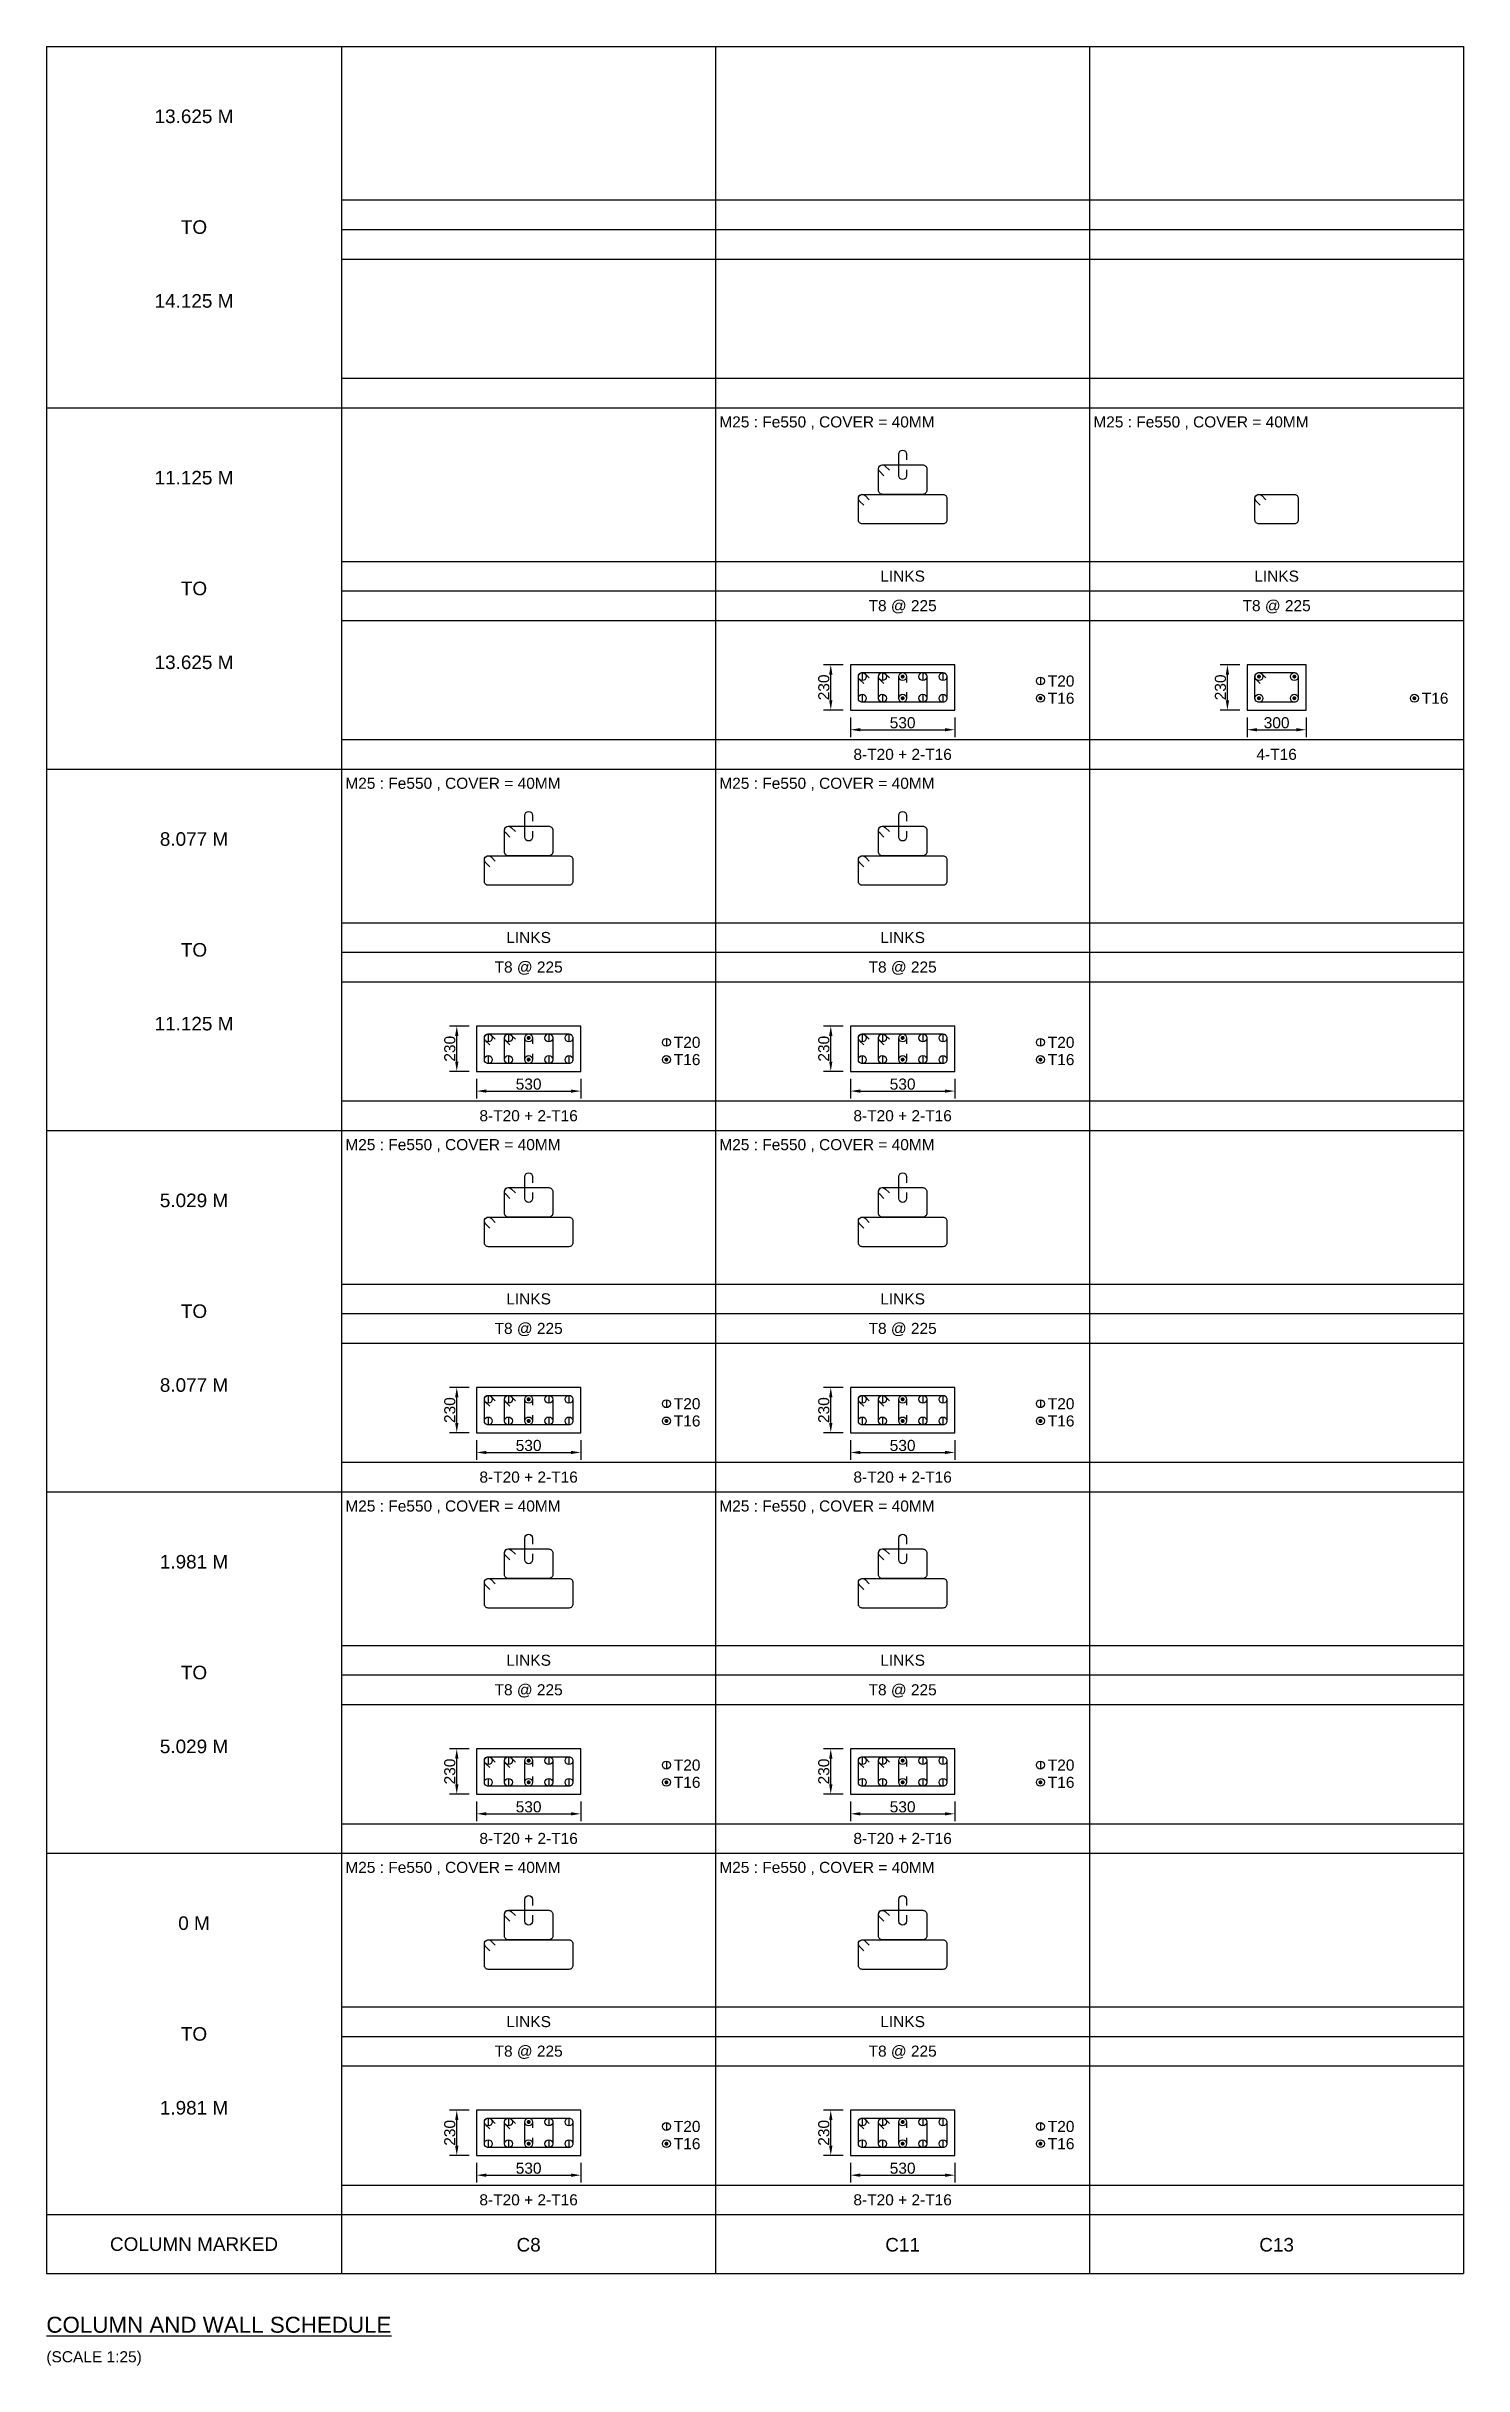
# Model space of a CAD drawing. Header units: inches. Extents: x -816171 to 9366335, y -450961 to 689132.
# Drawn here: x -85153 to -56353, y 429846 to 476954 of the extents above; entities that cross this region are included whole.
import ezdxf
from ezdxf.enums import TextEntityAlignment as Align

# ---------------------------------------------------------------- set-up
doc = ezdxf.new("R2010")
doc.units = ezdxf.units.IN
doc.header["$MEASUREMENT"] = 0
for name, color, linetype in [('Concrete Line', 2, 'Continuous'), ('Dim', 31, 'Continuous'), ('Labels', 4, 'Continuous'), ('Link', 225, 'Continuous'), ('Reinforcement', 130, 'Continuous'), ('Schedule Border', 60, 'Continuous'), ('Schedule Header', 4, 'Continuous'), ('Schedule Line', 60, 'Continuous'), ('Text', 31, 'Continuous')]:
    doc.layers.add(name, color=color, linetype=linetype)
doc.styles.add('SC-COL1', font='SansSerif')
doc.styles.add('SC-COL2', font='SansSerif')
doc.dimstyles.new('ColumnSch', dxfattribs={"dimtxt": 225, "dimasz": 200, "dimexe": 150, "dimexo": 150, "dimgap": 25, "dimtad": 1, "dimtoh": 1, "dimdec": 4, "dimzin": 0, "dimdsep": 46, "dimtxsty": 'SC-COL2', "dimcen": 0.09, "dimclrd": 8, "dimclre": 8, "dimclrt": 31, "dimadec": 0, "dimazin": 0, "dimtfac": 1, "dimtdec": 0, "dimtix": 1, "dimtofl": 0, "dimtmove": 0, "dimatfit": 3, "dimfxl": 1, "dimtolj": 1, "dimtzin": 0, "dimarcsym": 0})

msp = doc.modelspace()

# ---------------------------------------------------------------- texts
at = {"layer": 'Labels', "style": 'SC-COL1'}
msp.add_text('%%uCOLUMN AND WALL SCHEDULE', height=325, dxfattribs=at).set_placement((-85152.59089, 430513.90471))
at = {"layer": 'Schedule Header', "style": 'SC-COL2'}
for s, p in [('13.625 M', (-82152.59089, 475533.90471)), ('TO', (-82152.59089, 473283.90471)), ('14.125 M', (-82152.59089, 471783.90471)), ('11.125 M', (-82152.59089, 468193.90471)), ('TO', (-82152.59089, 465943.90471)), ('13.625 M', (-82152.59089, 464443.90471)), ('8.077 M', (-82152.59089, 460853.90471)), ('TO', (-82152.59089, 458603.90471)), ('11.125 M', (-82152.59089, 457103.90471)), ('5.029 M', (-82152.59089, 453513.90471)), ('TO', (-82152.59089, 451263.90471)), ('8.077 M', (-82152.59089, 449763.90471)), ('1.981 M', (-82152.59089, 446173.90471)), ('TO', (-82152.59089, 443923.90471)), ('5.029 M', (-82152.59089, 442423.90471)), ('0 M', (-82152.59089, 438833.90471)), ('TO', (-82152.59089, 436583.90471)), ('1.981 M', (-82152.59089, 435083.90471)), ('COLUMN MARKED', (-82152.59089, 432313.90471))]:
    msp.add_text(s, height=275, dxfattribs=at).set_placement(p, align=Align.MIDDLE_CENTER)
at = {"layer": 'Schedule Header', "char_height": 275, "attachment_point": 2, "style": 'SC-COL2'}
for s, insert in [('C8', (-75352.59089, 432438.90471)), ('C11', (-67752.59089, 432438.90471)), ('C13', (-60152.59089, 432438.90471))]:
    msp.add_mtext(s, dxfattribs=dict(at, insert=insert))
at = {"layer": 'Text', "style": 'SC-COL1'}
for s, p in [('M25 : Fe550 , COVER = 40MM', (-71477.59089, 469213.90471)), ('M25 : Fe550 , COVER = 40MM', (-63877.59089, 469213.90471)), ('M25 : Fe550 , COVER = 40MM', (-79077.59089, 461873.90471)), ('M25 : Fe550 , COVER = 40MM', (-71477.59089, 461873.90471)), ('M25 : Fe550 , COVER = 40MM', (-79077.59089, 454533.90471)), ('M25 : Fe550 , COVER = 40MM', (-71477.59089, 454533.90471)), ('M25 : Fe550 , COVER = 40MM', (-79077.59089, 447193.90471)), ('M25 : Fe550 , COVER = 40MM', (-71477.59089, 447193.90471)), ('M25 : Fe550 , COVER = 40MM', (-79077.59089, 439853.90471)), ('M25 : Fe550 , COVER = 40MM', (-71477.59089, 439853.90471)), ('(SCALE 1:25)', (-85152.59089, 429913.90471))]:
    msp.add_text(s, height=225, dxfattribs=at).set_placement(p)
for s, p in [('LINKS', (-67752.59089, 466193.90471)), ('LINKS', (-60152.59089, 466193.90471)), ('T8 @ 225', (-67752.59089, 465593.90471)), ('T8 @ 225', (-60152.59089, 465593.90471)), ('8-T20 + 2-T16', (-67752.59089, 462573.90471)), ('4-T16', (-60152.59089, 462573.90471)), ('LINKS', (-75352.59089, 458853.90471)), ('LINKS', (-67752.59089, 458853.90471)), ('T8 @ 225', (-75352.59089, 458253.90471)), ('T8 @ 225', (-67752.59089, 458253.90471)), ('8-T20 + 2-T16', (-75352.59089, 455233.90471)), ('8-T20 + 2-T16', (-67752.59089, 455233.90471)), ('LINKS', (-75352.59089, 451513.90471)), ('LINKS', (-67752.59089, 451513.90471)), ('T8 @ 225', (-75352.59089, 450913.90471)), ('T8 @ 225', (-67752.59089, 450913.90471)), ('8-T20 + 2-T16', (-75352.59089, 447893.90471)), ('8-T20 + 2-T16', (-67752.59089, 447893.90471)), ('LINKS', (-75352.59089, 444173.90471)), ('LINKS', (-67752.59089, 444173.90471)), ('T8 @ 225', (-75352.59089, 443573.90471)), ('T8 @ 225', (-67752.59089, 443573.90471)), ('8-T20 + 2-T16', (-75352.59089, 440553.90471)), ('8-T20 + 2-T16', (-67752.59089, 440553.90471)), ('LINKS', (-75352.59089, 436833.90471)), ('LINKS', (-67752.59089, 436833.90471)), ('T8 @ 225', (-75352.59089, 436233.90471)), ('T8 @ 225', (-67752.59089, 436233.90471)), ('8-T20 + 2-T16', (-75352.59089, 433213.90471)), ('8-T20 + 2-T16', (-67752.59089, 433213.90471))]:
    msp.add_text(s, height=225, dxfattribs=at).set_placement(p, align=Align.MIDDLE_CENTER)
for s, p in [('T20', (-64802.59089, 464063.90471)), ('T16', (-64802.59089, 463713.90471)), ('T16', (-57202.59089, 463713.90471)), ('T20', (-72402.59089, 456723.90471)), ('T16', (-72402.59089, 456373.90471)), ('T20', (-64802.59089, 456723.90471)), ('T16', (-64802.59089, 456373.90471)), ('T20', (-72402.59089, 449383.90471)), ('T20', (-64802.59089, 449383.90471)), ('T16', (-72402.59089, 449033.90471)), ('T16', (-64802.59089, 449033.90471)), ('T20', (-72402.59089, 442043.90471)), ('T20', (-64802.59089, 442043.90471)), ('T16', (-72402.59089, 441693.90471)), ('T16', (-64802.59089, 441693.90471)), ('T20', (-72402.59089, 434703.90471)), ('T20', (-64802.59089, 434703.90471)), ('T16', (-72402.59089, 434353.90471)), ('T16', (-64802.59089, 434353.90471))]:
    msp.add_text(s, height=225, dxfattribs=at).set_placement(p, align=Align.MIDDLE_LEFT)

# ---------------------------------------------------------------- blocks, each defined once
blk = doc.blocks.new('*D3697')
at = {"layer": 'DEFPOINTS', "color": 0, "transparency": 16777216}
for p in [(-76413, 434114), (-74293, 434114), (-74293, 433714)]:
    blk.add_point(p, dxfattribs=at)
at = {"layer": 'Dim', "color": 8, "lineweight": -2, "transparency": 16777216}
for p, q in [((-76413, 433964), (-76413, 433564)), ((-74293, 433964), (-74293, 433564)), ((-76213, 433714), (-74493, 433714))]:
    blk.add_line(p, q, dxfattribs=at)
at = {"layer": 'Dim', "color": 8, "transparency": 16777216}
for points in [[(-76213, 433747), (-76213, 433681), (-76413, 433714)], [(-74493, 433747), (-74493, 433681), (-74293, 433714)]]:
    blk.add_solid(points, dxfattribs=at)
at = {"layer": 'Dim', "color": 31, "transparency": 16777216, "insert": (-75353, 433855), "char_height": 225, "attachment_point": 5, "style": 'SC-COL2'}
blk.add_mtext('\\A1;530', dxfattribs=at)
blk = doc.blocks.new('*D3698')
at = {"layer": 'DEFPOINTS', "color": 0, "transparency": 16777216}
for p in [(-76813, 435034), (-76413, 435034), (-76413, 434114)]:
    blk.add_point(p, dxfattribs=at)
at = {"layer": 'Dim', "color": 8, "lineweight": -2, "transparency": 16777216}
for p, q in [((-76563, 435034), (-76963, 435034)), ((-76813, 434314), (-76813, 434834)), ((-76563, 434114), (-76963, 434114))]:
    blk.add_line(p, q, dxfattribs=at)
at = {"layer": 'Dim', "color": 8, "transparency": 16777216}
for points in [[(-76846, 434834), (-76779, 434834), (-76813, 435034)], [(-76846, 434314), (-76779, 434314), (-76813, 434114)]]:
    blk.add_solid(points, dxfattribs=at)
at = {"layer": 'Dim', "color": 31, "transparency": 16777216, "insert": (-76954, 434574), "char_height": 225, "attachment_point": 5, "rotation": 90, "style": 'SC-COL2'}
blk.add_mtext('\\A1;230', dxfattribs=at)
blk = doc.blocks.new('*D3703')
at = {"layer": 'DEFPOINTS', "color": 0, "transparency": 16777216}
for p in [(-76413, 441454), (-74293, 441454), (-74293, 441054)]:
    blk.add_point(p, dxfattribs=at)
at = {"layer": 'Dim', "color": 8, "lineweight": -2, "transparency": 16777216}
for p, q in [((-76413, 441304), (-76413, 440904)), ((-76213, 441054), (-74493, 441054)), ((-74293, 441304), (-74293, 440904))]:
    blk.add_line(p, q, dxfattribs=at)
at = {"layer": 'Dim', "color": 8, "transparency": 16777216}
for points in [[(-76213, 441087), (-76213, 441021), (-76413, 441054)], [(-74493, 441087), (-74493, 441021), (-74293, 441054)]]:
    blk.add_solid(points, dxfattribs=at)
at = {"layer": 'Dim', "color": 31, "transparency": 16777216, "insert": (-75353, 441195), "char_height": 225, "attachment_point": 5, "style": 'SC-COL2'}
blk.add_mtext('\\A1;530', dxfattribs=at)
blk = doc.blocks.new('*D3704')
at = {"layer": 'DEFPOINTS', "color": 0, "transparency": 16777216}
for p in [(-76813, 442374), (-76413, 442374), (-76413, 441454)]:
    blk.add_point(p, dxfattribs=at)
at = {"layer": 'Dim', "color": 8, "lineweight": -2, "transparency": 16777216}
for p, q in [((-76563, 442374), (-76963, 442374)), ((-76813, 441654), (-76813, 442174)), ((-76563, 441454), (-76963, 441454))]:
    blk.add_line(p, q, dxfattribs=at)
at = {"layer": 'Dim', "color": 8, "transparency": 16777216}
for points in [[(-76846, 442174), (-76779, 442174), (-76813, 442374)], [(-76846, 441654), (-76779, 441654), (-76813, 441454)]]:
    blk.add_solid(points, dxfattribs=at)
at = {"layer": 'Dim', "color": 31, "transparency": 16777216, "insert": (-76954, 441914), "char_height": 225, "attachment_point": 5, "rotation": 90, "style": 'SC-COL2'}
blk.add_mtext('\\A1;230', dxfattribs=at)
blk = doc.blocks.new('*D3705')
at = {"layer": 'DEFPOINTS', "color": 0, "transparency": 16777216}
for p in [(-76413, 448794), (-74293, 448794), (-74293, 448394)]:
    blk.add_point(p, dxfattribs=at)
at = {"layer": 'Dim', "color": 8, "lineweight": -2, "transparency": 16777216}
for p, q in [((-76413, 448644), (-76413, 448244)), ((-74293, 448644), (-74293, 448244)), ((-76213, 448394), (-74493, 448394))]:
    blk.add_line(p, q, dxfattribs=at)
at = {"layer": 'Dim', "color": 8, "transparency": 16777216}
for points in [[(-76213, 448427), (-76213, 448361), (-76413, 448394)], [(-74493, 448427), (-74493, 448361), (-74293, 448394)]]:
    blk.add_solid(points, dxfattribs=at)
at = {"layer": 'Dim', "color": 31, "transparency": 16777216, "insert": (-75353, 448535), "char_height": 225, "attachment_point": 5, "style": 'SC-COL2'}
blk.add_mtext('\\A1;530', dxfattribs=at)
blk = doc.blocks.new('*D3706')
at = {"layer": 'DEFPOINTS', "color": 0, "transparency": 16777216}
for p in [(-76813, 449714), (-76413, 449714), (-76413, 448794)]:
    blk.add_point(p, dxfattribs=at)
at = {"layer": 'Dim', "color": 8, "lineweight": -2, "transparency": 16777216}
for p, q in [((-76563, 449714), (-76963, 449714)), ((-76813, 448994), (-76813, 449514)), ((-76563, 448794), (-76963, 448794))]:
    blk.add_line(p, q, dxfattribs=at)
at = {"layer": 'Dim', "color": 8, "transparency": 16777216}
for points in [[(-76846, 449514), (-76779, 449514), (-76813, 449714)], [(-76846, 448994), (-76779, 448994), (-76813, 448794)]]:
    blk.add_solid(points, dxfattribs=at)
at = {"layer": 'Dim', "color": 31, "transparency": 16777216, "insert": (-76954, 449254), "char_height": 225, "attachment_point": 5, "rotation": 90, "style": 'SC-COL2'}
blk.add_mtext('\\A1;230', dxfattribs=at)
blk = doc.blocks.new('*D3707')
at = {"layer": 'DEFPOINTS', "color": 0, "transparency": 16777216}
for p in [(-76413, 456134), (-74293, 456134), (-74293, 455734)]:
    blk.add_point(p, dxfattribs=at)
at = {"layer": 'Dim', "color": 8, "lineweight": -2, "transparency": 16777216}
for p, q in [((-76413, 455984), (-76413, 455584)), ((-76213, 455734), (-74493, 455734)), ((-74293, 455984), (-74293, 455584))]:
    blk.add_line(p, q, dxfattribs=at)
at = {"layer": 'Dim', "color": 8, "transparency": 16777216}
for points in [[(-76213, 455767), (-76213, 455701), (-76413, 455734)], [(-74493, 455767), (-74493, 455701), (-74293, 455734)]]:
    blk.add_solid(points, dxfattribs=at)
at = {"layer": 'Dim', "color": 31, "transparency": 16777216, "insert": (-75353, 455875), "char_height": 225, "attachment_point": 5, "style": 'SC-COL2'}
blk.add_mtext('\\A1;530', dxfattribs=at)
blk = doc.blocks.new('*D3708')
at = {"layer": 'DEFPOINTS', "color": 0, "transparency": 16777216}
for p in [(-76813, 457054), (-76413, 457054), (-76413, 456134)]:
    blk.add_point(p, dxfattribs=at)
at = {"layer": 'Dim', "color": 8, "lineweight": -2, "transparency": 16777216}
for p, q in [((-76563, 457054), (-76963, 457054)), ((-76813, 456334), (-76813, 456854)), ((-76563, 456134), (-76963, 456134))]:
    blk.add_line(p, q, dxfattribs=at)
at = {"layer": 'Dim', "color": 8, "transparency": 16777216}
for points in [[(-76846, 456854), (-76779, 456854), (-76813, 457054)], [(-76846, 456334), (-76779, 456334), (-76813, 456134)]]:
    blk.add_solid(points, dxfattribs=at)
at = {"layer": 'Dim', "color": 31, "transparency": 16777216, "insert": (-76954, 456594), "char_height": 225, "attachment_point": 5, "rotation": 90, "style": 'SC-COL2'}
blk.add_mtext('\\A1;230', dxfattribs=at)
blk = doc.blocks.new('*D3699')
at = {"layer": 'DEFPOINTS', "color": 0, "transparency": 16777216}
for p in [(-68813, 434114), (-66693, 434114), (-66693, 433714)]:
    blk.add_point(p, dxfattribs=at)
at = {"layer": 'Dim', "color": 8, "lineweight": -2, "transparency": 16777216}
for p, q in [((-68813, 433964), (-68813, 433564)), ((-66693, 433964), (-66693, 433564)), ((-68613, 433714), (-66893, 433714))]:
    blk.add_line(p, q, dxfattribs=at)
at = {"layer": 'Dim', "color": 8, "transparency": 16777216}
for points in [[(-68613, 433747), (-68613, 433681), (-68813, 433714)], [(-66893, 433747), (-66893, 433681), (-66693, 433714)]]:
    blk.add_solid(points, dxfattribs=at)
at = {"layer": 'Dim', "color": 31, "transparency": 16777216, "insert": (-67753, 433855), "char_height": 225, "attachment_point": 5, "style": 'SC-COL2'}
blk.add_mtext('\\A1;530', dxfattribs=at)
blk = doc.blocks.new('*D3700')
at = {"layer": 'DEFPOINTS', "color": 0, "transparency": 16777216}
for p in [(-69213, 435034), (-68813, 435034), (-68813, 434114)]:
    blk.add_point(p, dxfattribs=at)
at = {"layer": 'Dim', "color": 8, "lineweight": -2, "transparency": 16777216}
for p, q in [((-68963, 435034), (-69363, 435034)), ((-69213, 434314), (-69213, 434834)), ((-68963, 434114), (-69363, 434114))]:
    blk.add_line(p, q, dxfattribs=at)
at = {"layer": 'Dim', "color": 8, "transparency": 16777216}
for points in [[(-69246, 434834), (-69179, 434834), (-69213, 435034)], [(-69246, 434314), (-69179, 434314), (-69213, 434114)]]:
    blk.add_solid(points, dxfattribs=at)
at = {"layer": 'Dim', "color": 31, "transparency": 16777216, "insert": (-69354, 434574), "char_height": 225, "attachment_point": 5, "rotation": 90, "style": 'SC-COL2'}
blk.add_mtext('\\A1;230', dxfattribs=at)
blk = doc.blocks.new('*D3701')
at = {"layer": 'DEFPOINTS', "color": 0, "transparency": 16777216}
for p in [(-68813, 441454), (-66693, 441454), (-66693, 441054)]:
    blk.add_point(p, dxfattribs=at)
at = {"layer": 'Dim', "color": 8, "lineweight": -2, "transparency": 16777216}
for p, q in [((-68813, 441304), (-68813, 440904)), ((-68613, 441054), (-66893, 441054)), ((-66693, 441304), (-66693, 440904))]:
    blk.add_line(p, q, dxfattribs=at)
at = {"layer": 'Dim', "color": 8, "transparency": 16777216}
for points in [[(-68613, 441087), (-68613, 441021), (-68813, 441054)], [(-66893, 441087), (-66893, 441021), (-66693, 441054)]]:
    blk.add_solid(points, dxfattribs=at)
at = {"layer": 'Dim', "color": 31, "transparency": 16777216, "insert": (-67753, 441195), "char_height": 225, "attachment_point": 5, "style": 'SC-COL2'}
blk.add_mtext('\\A1;530', dxfattribs=at)
blk = doc.blocks.new('*D3702')
at = {"layer": 'DEFPOINTS', "color": 0, "transparency": 16777216}
for p in [(-69213, 442374), (-68813, 442374), (-68813, 441454)]:
    blk.add_point(p, dxfattribs=at)
at = {"layer": 'Dim', "color": 8, "lineweight": -2, "transparency": 16777216}
for p, q in [((-68963, 442374), (-69363, 442374)), ((-69213, 441654), (-69213, 442174)), ((-68963, 441454), (-69363, 441454))]:
    blk.add_line(p, q, dxfattribs=at)
at = {"layer": 'Dim', "color": 8, "transparency": 16777216}
for points in [[(-69246, 442174), (-69179, 442174), (-69213, 442374)], [(-69246, 441654), (-69179, 441654), (-69213, 441454)]]:
    blk.add_solid(points, dxfattribs=at)
at = {"layer": 'Dim', "color": 31, "transparency": 16777216, "insert": (-69354, 441914), "char_height": 225, "attachment_point": 5, "rotation": 90, "style": 'SC-COL2'}
blk.add_mtext('\\A1;230', dxfattribs=at)
blk = doc.blocks.new('*D3721')
at = {"layer": 'DEFPOINTS', "color": 0, "transparency": 16777216}
for p in [(-68813, 448794), (-66693, 448794), (-66693, 448394)]:
    blk.add_point(p, dxfattribs=at)
at = {"layer": 'Dim', "color": 8, "lineweight": -2, "transparency": 16777216}
for p, q in [((-68813, 448644), (-68813, 448244)), ((-66693, 448644), (-66693, 448244)), ((-68613, 448394), (-66893, 448394))]:
    blk.add_line(p, q, dxfattribs=at)
at = {"layer": 'Dim', "color": 8, "transparency": 16777216}
for points in [[(-68613, 448427), (-68613, 448361), (-68813, 448394)], [(-66893, 448427), (-66893, 448361), (-66693, 448394)]]:
    blk.add_solid(points, dxfattribs=at)
at = {"layer": 'Dim', "color": 31, "transparency": 16777216, "insert": (-67753, 448535), "char_height": 225, "attachment_point": 5, "style": 'SC-COL2'}
blk.add_mtext('\\A1;530', dxfattribs=at)
blk = doc.blocks.new('*D3722')
at = {"layer": 'DEFPOINTS', "color": 0, "transparency": 16777216}
for p in [(-69213, 449714), (-68813, 449714), (-68813, 448794)]:
    blk.add_point(p, dxfattribs=at)
at = {"layer": 'Dim', "color": 8, "lineweight": -2, "transparency": 16777216}
for p, q in [((-68963, 449714), (-69363, 449714)), ((-69213, 448994), (-69213, 449514)), ((-68963, 448794), (-69363, 448794))]:
    blk.add_line(p, q, dxfattribs=at)
at = {"layer": 'Dim', "color": 8, "transparency": 16777216}
for points in [[(-69246, 449514), (-69179, 449514), (-69213, 449714)], [(-69246, 448994), (-69179, 448994), (-69213, 448794)]]:
    blk.add_solid(points, dxfattribs=at)
at = {"layer": 'Dim', "color": 31, "transparency": 16777216, "insert": (-69354, 449254), "char_height": 225, "attachment_point": 5, "rotation": 90, "style": 'SC-COL2'}
blk.add_mtext('\\A1;230', dxfattribs=at)
blk = doc.blocks.new('*D3713')
at = {"layer": 'DEFPOINTS', "color": 0, "transparency": 16777216}
for p in [(-68813, 456134), (-66693, 456134), (-66693, 455734)]:
    blk.add_point(p, dxfattribs=at)
at = {"layer": 'Dim', "color": 8, "lineweight": -2, "transparency": 16777216}
for p, q in [((-68813, 455984), (-68813, 455584)), ((-68613, 455734), (-66893, 455734)), ((-66693, 455984), (-66693, 455584))]:
    blk.add_line(p, q, dxfattribs=at)
at = {"layer": 'Dim', "color": 8, "transparency": 16777216}
for points in [[(-68613, 455767), (-68613, 455701), (-68813, 455734)], [(-66893, 455767), (-66893, 455701), (-66693, 455734)]]:
    blk.add_solid(points, dxfattribs=at)
at = {"layer": 'Dim', "color": 31, "transparency": 16777216, "insert": (-67753, 455875), "char_height": 225, "attachment_point": 5, "style": 'SC-COL2'}
blk.add_mtext('\\A1;530', dxfattribs=at)
blk = doc.blocks.new('*D3714')
at = {"layer": 'DEFPOINTS', "color": 0, "transparency": 16777216}
for p in [(-69213, 457054), (-68813, 457054), (-68813, 456134)]:
    blk.add_point(p, dxfattribs=at)
at = {"layer": 'Dim', "color": 8, "lineweight": -2, "transparency": 16777216}
for p, q in [((-68963, 457054), (-69363, 457054)), ((-69213, 456334), (-69213, 456854)), ((-68963, 456134), (-69363, 456134))]:
    blk.add_line(p, q, dxfattribs=at)
at = {"layer": 'Dim', "color": 8, "transparency": 16777216}
for points in [[(-69246, 456854), (-69179, 456854), (-69213, 457054)], [(-69246, 456334), (-69179, 456334), (-69213, 456134)]]:
    blk.add_solid(points, dxfattribs=at)
at = {"layer": 'Dim', "color": 31, "transparency": 16777216, "insert": (-69354, 456594), "char_height": 225, "attachment_point": 5, "rotation": 90, "style": 'SC-COL2'}
blk.add_mtext('\\A1;230', dxfattribs=at)
blk = doc.blocks.new('*D3715')
at = {"layer": 'DEFPOINTS', "color": 0, "transparency": 16777216}
for p in [(-68813, 463474), (-66693, 463474), (-66693, 463074)]:
    blk.add_point(p, dxfattribs=at)
at = {"layer": 'Dim', "color": 8, "lineweight": -2, "transparency": 16777216}
for p, q in [((-68813, 463324), (-68813, 462924)), ((-68613, 463074), (-66893, 463074)), ((-66693, 463324), (-66693, 462924))]:
    blk.add_line(p, q, dxfattribs=at)
at = {"layer": 'Dim', "color": 8, "transparency": 16777216}
for points in [[(-68613, 463107), (-68613, 463041), (-68813, 463074)], [(-66893, 463107), (-66893, 463041), (-66693, 463074)]]:
    blk.add_solid(points, dxfattribs=at)
at = {"layer": 'Dim', "color": 31, "transparency": 16777216, "insert": (-67753, 463215), "char_height": 225, "attachment_point": 5, "style": 'SC-COL2'}
blk.add_mtext('\\A1;530', dxfattribs=at)
blk = doc.blocks.new('*D3716')
at = {"layer": 'DEFPOINTS', "color": 0, "transparency": 16777216}
for p in [(-69213, 464394), (-68813, 464394), (-68813, 463474)]:
    blk.add_point(p, dxfattribs=at)
at = {"layer": 'Dim', "color": 8, "lineweight": -2, "transparency": 16777216}
for p, q in [((-68963, 464394), (-69363, 464394)), ((-69213, 463674), (-69213, 464194)), ((-68963, 463474), (-69363, 463474))]:
    blk.add_line(p, q, dxfattribs=at)
at = {"layer": 'Dim', "color": 8, "transparency": 16777216}
for points in [[(-69246, 464194), (-69179, 464194), (-69213, 464394)], [(-69246, 463674), (-69179, 463674), (-69213, 463474)]]:
    blk.add_solid(points, dxfattribs=at)
at = {"layer": 'Dim', "color": 31, "transparency": 16777216, "insert": (-69354, 463934), "char_height": 225, "attachment_point": 5, "rotation": 90, "style": 'SC-COL2'}
blk.add_mtext('\\A1;230', dxfattribs=at)
blk = doc.blocks.new('*D3717')
at = {"layer": 'DEFPOINTS', "color": 0, "transparency": 16777216}
for p in [(-60753, 463474), (-59553, 463474), (-59553, 463074)]:
    blk.add_point(p, dxfattribs=at)
at = {"layer": 'Dim', "color": 8, "lineweight": -2, "transparency": 16777216}
for p, q in [((-60753, 463324), (-60753, 462924)), ((-60553, 463074), (-59753, 463074)), ((-59553, 463324), (-59553, 462924))]:
    blk.add_line(p, q, dxfattribs=at)
at = {"layer": 'Dim', "color": 8, "transparency": 16777216}
for points in [[(-60553, 463107), (-60553, 463041), (-60753, 463074)], [(-59753, 463107), (-59753, 463041), (-59553, 463074)]]:
    blk.add_solid(points, dxfattribs=at)
at = {"layer": 'Dim', "color": 31, "transparency": 16777216, "insert": (-60153, 463215), "char_height": 225, "attachment_point": 5, "style": 'SC-COL2'}
blk.add_mtext('\\A1;300', dxfattribs=at)
blk = doc.blocks.new('*D3718')
at = {"layer": 'DEFPOINTS', "color": 0, "transparency": 16777216}
for p in [(-61153, 464394), (-60753, 464394), (-60753, 463474)]:
    blk.add_point(p, dxfattribs=at)
at = {"layer": 'Dim', "color": 8, "lineweight": -2, "transparency": 16777216}
for p, q in [((-60903, 464394), (-61303, 464394)), ((-61153, 463674), (-61153, 464194)), ((-60903, 463474), (-61303, 463474))]:
    blk.add_line(p, q, dxfattribs=at)
at = {"layer": 'Dim', "color": 8, "transparency": 16777216}
for points in [[(-61186, 464194), (-61119, 464194), (-61153, 464394)], [(-61186, 463674), (-61119, 463674), (-61153, 463474)]]:
    blk.add_solid(points, dxfattribs=at)
at = {"layer": 'Dim', "color": 31, "transparency": 16777216, "insert": (-61294, 463934), "char_height": 225, "attachment_point": 5, "rotation": 90, "style": 'SC-COL2'}
blk.add_mtext('\\A1;230', dxfattribs=at)

# ---------------------------------------------------------------- dimensions: what is measured, and where the dimension line sits
at = {"layer": 'Dim'}
for p1, p2, distance, text, picture, middle in [((-68812.59089, 463473.90471), (-68812.59089, 464393.90471), 400, '230', '*D3716', (-69353.64028, 463933.90471)), ((-60752.59089, 463473.90471), (-60752.59089, 464393.90471), 400, '230', '*D3718', (-61293.64028, 463933.90471)), ((-68812.59089, 463473.90471), (-66692.59089, 463473.90471), -400, '530', '*D3715', (-67752.59089, 463214.95409)), ((-60752.59089, 463473.90471), (-59552.59089, 463473.90471), -400, '300', '*D3717', (-60152.59089, 463214.95409)), ((-76412.59089, 456133.90471), (-76412.59089, 457053.90471), 400, '230', '*D3708', (-76953.64028, 456593.90471)), ((-68812.59089, 456133.90471), (-68812.59089, 457053.90471), 400, '230', '*D3714', (-69353.64028, 456593.90471)), ((-76412.59089, 456133.90471), (-74292.59089, 456133.90471), -400, '530', '*D3707', (-75352.59089, 455874.95409)), ((-68812.59089, 456133.90471), (-66692.59089, 456133.90471), -400, '530', '*D3713', (-67752.59089, 455874.95409)), ((-76412.59089, 448793.90471), (-76412.59089, 449713.90471), 400, '230', '*D3706', (-76953.64028, 449253.90471)), ((-68812.59089, 448793.90471), (-68812.59089, 449713.90471), 400, '230', '*D3722', (-69353.64028, 449253.90471)), ((-76412.59089, 448793.90471), (-74292.59089, 448793.90471), -400, '530', '*D3705', (-75352.59089, 448534.95409)), ((-68812.59089, 448793.90471), (-66692.59089, 448793.90471), -400, '530', '*D3721', (-67752.59089, 448534.95409)), ((-76412.59089, 441453.90471), (-76412.59089, 442373.90471), 400, '230', '*D3704', (-76953.64028, 441913.90471)), ((-68812.59089, 441453.90471), (-68812.59089, 442373.90471), 400, '230', '*D3702', (-69353.64028, 441913.90471)), ((-76412.59089, 441453.90471), (-74292.59089, 441453.90471), -400, '530', '*D3703', (-75352.59089, 441194.95409)), ((-68812.59089, 441453.90471), (-66692.59089, 441453.90471), -400, '530', '*D3701', (-67752.59089, 441194.95409)), ((-76412.59089, 434113.90471), (-76412.59089, 435033.90471), 400, '230', '*D3698', (-76953.64028, 434573.90471)), ((-68812.59089, 434113.90471), (-68812.59089, 435033.90471), 400, '230', '*D3700', (-69353.64028, 434573.90471)), ((-76412.59089, 434113.90471), (-74292.59089, 434113.90471), -400, '530', '*D3697', (-75352.59089, 433854.95409)), ((-68812.59089, 434113.90471), (-66692.59089, 434113.90471), -400, '530', '*D3699', (-67752.59089, 433854.95409))]:
    dim = msp.add_aligned_dim(p1=p1, p2=p2, distance=distance, text=text, dimstyle='ColumnSch', override={"dimtofl": 1}, dxfattribs=at)
    dim.commit()
    dim.dimension.update_dxf_attribs({"geometry": picture, "text_midpoint": middle})

# ---------------------------------------------------------------- linework, layer by layer
at = {"layer": 'Concrete Line'}
for points in [[(-66692.59089, 464393.90471), (-68812.59089, 464393.90471)], [(-68812.59089, 464393.90471), (-68812.59089, 463473.90471)], [(-66692.59089, 463473.90471), (-66692.59089, 464393.90471)], [(-59552.59089, 464393.90471), (-60752.59089, 464393.90471)], [(-60752.59089, 464393.90471), (-60752.59089, 463473.90471)], [(-59552.59089, 463473.90471), (-59552.59089, 464393.90471)], [(-68812.59089, 463473.90471), (-66692.59089, 463473.90471)], [(-60752.59089, 463473.90471), (-59552.59089, 463473.90471)], [(-74292.59089, 457053.90471), (-76412.59089, 457053.90471)], [(-76412.59089, 457053.90471), (-76412.59089, 456133.90471)], [(-74292.59089, 456133.90471), (-74292.59089, 457053.90471)], [(-66692.59089, 457053.90471), (-68812.59089, 457053.90471)], [(-68812.59089, 457053.90471), (-68812.59089, 456133.90471)], [(-66692.59089, 456133.90471), (-66692.59089, 457053.90471)], [(-76412.59089, 456133.90471), (-74292.59089, 456133.90471)], [(-68812.59089, 456133.90471), (-66692.59089, 456133.90471)], [(-74292.59089, 449713.90471), (-76412.59089, 449713.90471)], [(-76412.59089, 449713.90471), (-76412.59089, 448793.90471)], [(-74292.59089, 448793.90471), (-74292.59089, 449713.90471)], [(-66692.59089, 449713.90471), (-68812.59089, 449713.90471)], [(-68812.59089, 449713.90471), (-68812.59089, 448793.90471)], [(-66692.59089, 448793.90471), (-66692.59089, 449713.90471)], [(-76412.59089, 448793.90471), (-74292.59089, 448793.90471)], [(-68812.59089, 448793.90471), (-66692.59089, 448793.90471)], [(-74292.59089, 442373.90471), (-76412.59089, 442373.90471)], [(-76412.59089, 442373.90471), (-76412.59089, 441453.90471)], [(-74292.59089, 441453.90471), (-74292.59089, 442373.90471)], [(-66692.59089, 442373.90471), (-68812.59089, 442373.90471)], [(-68812.59089, 442373.90471), (-68812.59089, 441453.90471)], [(-66692.59089, 441453.90471), (-66692.59089, 442373.90471)], [(-76412.59089, 441453.90471), (-74292.59089, 441453.90471)], [(-68812.59089, 441453.90471), (-66692.59089, 441453.90471)], [(-74292.59089, 435033.90471), (-76412.59089, 435033.90471)], [(-76412.59089, 435033.90471), (-76412.59089, 434113.90471)], [(-74292.59089, 434113.90471), (-74292.59089, 435033.90471)], [(-66692.59089, 435033.90471), (-68812.59089, 435033.90471)], [(-68812.59089, 435033.90471), (-68812.59089, 434113.90471)], [(-66692.59089, 434113.90471), (-66692.59089, 435033.90471)], [(-76412.59089, 434113.90471), (-74292.59089, 434113.90471)], [(-68812.59089, 434113.90471), (-66692.59089, 434113.90471)]]:
    msp.add_lwpolyline(points, dxfattribs=at)
at = {"layer": 'Link'}
for points in [[(-67672.59089, 468353.90471), (-67672.59089, 468233.90471, -1), (-67832.59089, 468233.90471), (-67832.59089, 468673.90471, -1), (-67672.59089, 468673.90471), (-67672.59089, 468553.90471)], [(-68134.30688, 468232.4833), (-68219.15954, 468317.33627, -0.6681779738), (-68162.59089, 468453.90471), (-67342.59089, 468453.90471, -0.4142135624), (-67262.59089, 468373.90471), (-67262.59089, 467933.90471, -0.4142135624), (-67342.59089, 467853.90471), (-68162.59089, 467853.90471, -0.4142135624), (-68242.59089, 467933.90471), (-68242.59089, 468373.90471, -0.6681793021), (-68106.02225, 468430.47314), (-68021.16959, 468345.62017)], [(-68544.30688, 467632.4833), (-68629.15954, 467717.33627, -0.6681779738), (-68572.59089, 467853.90471), (-66932.59089, 467853.90471, -0.4142135624), (-66852.59089, 467773.90471), (-66852.59089, 467333.90471, -0.4142135624), (-66932.59089, 467253.90471), (-68572.59089, 467253.90471, -0.4142135624), (-68652.59089, 467333.90471), (-68652.59089, 467773.90471, -0.6681793021), (-68516.02225, 467830.47314), (-68431.16959, 467745.62017)], [(-60484.30688, 467632.4833), (-60569.15954, 467717.33627, -0.6681779738), (-60512.59089, 467853.90471), (-59792.59089, 467853.90471, -0.4142135624), (-59712.59089, 467773.90471), (-59712.59089, 467333.90471, -0.4142135624), (-59792.59089, 467253.90471), (-60512.59089, 467253.90471, -0.4142135624), (-60592.59089, 467333.90471), (-60592.59089, 467773.90471, -0.6681793021), (-60456.02225, 467830.47314), (-60371.16959, 467745.62017)], [(-68544.30688, 464012.4833), (-68629.15954, 464097.33627, -0.6681779738), (-68572.59089, 464233.90471), (-66932.59089, 464233.90471, -0.4142135624), (-66852.59089, 464153.90471), (-66852.59089, 463713.90471, -0.4142135624), (-66932.59089, 463633.90471), (-68572.59089, 463633.90471, -0.4142135624), (-68652.59089, 463713.90471), (-68652.59089, 464153.90471, -0.6681793021), (-68516.02225, 464210.47314), (-68431.16959, 464125.62017)], [(-68134.30688, 464012.4833), (-68219.15954, 464097.33627, -0.6681779738), (-68162.59089, 464233.90471), (-67342.59089, 464233.90471, -0.4142135624), (-67262.59089, 464153.90471), (-67262.59089, 463713.90471, -0.4142135624), (-67342.59089, 463633.90471), (-68162.59089, 463633.90471, -0.4142135624), (-68242.59089, 463713.90471), (-68242.59089, 464153.90471, -0.6681793021), (-68106.02225, 464210.47314), (-68021.16959, 464125.62017)], [(-67672.59089, 463833.90471), (-67672.59089, 463713.90471, -1), (-67832.59089, 463713.90471), (-67832.59089, 464153.90471, -1), (-67672.59089, 464153.90471), (-67672.59089, 464033.90471)], [(-60484.30688, 464012.4833), (-60569.15954, 464097.33627, -0.6681779738), (-60512.59089, 464233.90471), (-59792.59089, 464233.90471, -0.4142135624), (-59712.59089, 464153.90471), (-59712.59089, 463713.90471, -0.4142135624), (-59792.59089, 463633.90471), (-60512.59089, 463633.90471, -0.4142135624), (-60592.59089, 463713.90471), (-60592.59089, 464153.90471, -0.6681793021), (-60456.02225, 464210.47314), (-60371.16959, 464125.62017)], [(-75272.59089, 461013.90471), (-75272.59089, 460893.90471, -1), (-75432.59089, 460893.90471), (-75432.59089, 461333.90471, -1), (-75272.59089, 461333.90471), (-75272.59089, 461213.90471)], [(-67672.59089, 461013.90471), (-67672.59089, 460893.90471, -1), (-67832.59089, 460893.90471), (-67832.59089, 461333.90471, -1), (-67672.59089, 461333.90471), (-67672.59089, 461213.90471)], [(-75734.30688, 460892.4833), (-75819.15954, 460977.33627, -0.6681779738), (-75762.59089, 461113.90471), (-74942.59089, 461113.90471, -0.4142135624), (-74862.59089, 461033.90471), (-74862.59089, 460593.90471, -0.4142135624), (-74942.59089, 460513.90471), (-75762.59089, 460513.90471, -0.4142135624), (-75842.59089, 460593.90471), (-75842.59089, 461033.90471, -0.6681793021), (-75706.02225, 461090.47314), (-75621.16959, 461005.62017)], [(-68134.30688, 460892.4833), (-68219.15954, 460977.33627, -0.6681779738), (-68162.59089, 461113.90471), (-67342.59089, 461113.90471, -0.4142135624), (-67262.59089, 461033.90471), (-67262.59089, 460593.90471, -0.4142135624), (-67342.59089, 460513.90471), (-68162.59089, 460513.90471, -0.4142135624), (-68242.59089, 460593.90471), (-68242.59089, 461033.90471, -0.6681793021), (-68106.02225, 461090.47314), (-68021.16959, 461005.62017)], [(-76144.30688, 460292.4833), (-76229.15954, 460377.33627, -0.6681779738), (-76172.59089, 460513.90471), (-74532.59089, 460513.90471, -0.4142135624), (-74452.59089, 460433.90471), (-74452.59089, 459993.90471, -0.4142135624), (-74532.59089, 459913.90471), (-76172.59089, 459913.90471, -0.4142135624), (-76252.59089, 459993.90471), (-76252.59089, 460433.90471, -0.6681793021), (-76116.02225, 460490.47314), (-76031.16959, 460405.62017)], [(-68544.30688, 460292.4833), (-68629.15954, 460377.33627, -0.6681779738), (-68572.59089, 460513.90471), (-66932.59089, 460513.90471, -0.4142135624), (-66852.59089, 460433.90471), (-66852.59089, 459993.90471, -0.4142135624), (-66932.59089, 459913.90471), (-68572.59089, 459913.90471, -0.4142135624), (-68652.59089, 459993.90471), (-68652.59089, 460433.90471, -0.6681793021), (-68516.02225, 460490.47314), (-68431.16959, 460405.62017)], [(-76144.30688, 456672.4833), (-76229.15954, 456757.33627, -0.6681779738), (-76172.59089, 456893.90471), (-74532.59089, 456893.90471, -0.4142135624), (-74452.59089, 456813.90471), (-74452.59089, 456373.90471, -0.4142135624), (-74532.59089, 456293.90471), (-76172.59089, 456293.90471, -0.4142135624), (-76252.59089, 456373.90471), (-76252.59089, 456813.90471, -0.6681793021), (-76116.02225, 456870.47314), (-76031.16959, 456785.62017)], [(-75734.30688, 456672.4833), (-75819.15954, 456757.33627, -0.6681779738), (-75762.59089, 456893.90471), (-74942.59089, 456893.90471, -0.4142135624), (-74862.59089, 456813.90471), (-74862.59089, 456373.90471, -0.4142135624), (-74942.59089, 456293.90471), (-75762.59089, 456293.90471, -0.4142135624), (-75842.59089, 456373.90471), (-75842.59089, 456813.90471, -0.6681793021), (-75706.02225, 456870.47314), (-75621.16959, 456785.62017)], [(-75272.59089, 456493.90471), (-75272.59089, 456373.90471, -1), (-75432.59089, 456373.90471), (-75432.59089, 456813.90471, -1), (-75272.59089, 456813.90471), (-75272.59089, 456693.90471)], [(-68544.30688, 456672.4833), (-68629.15954, 456757.33627, -0.6681779738), (-68572.59089, 456893.90471), (-66932.59089, 456893.90471, -0.4142135624), (-66852.59089, 456813.90471), (-66852.59089, 456373.90471, -0.4142135624), (-66932.59089, 456293.90471), (-68572.59089, 456293.90471, -0.4142135624), (-68652.59089, 456373.90471), (-68652.59089, 456813.90471, -0.6681793021), (-68516.02225, 456870.47314), (-68431.16959, 456785.62017)], [(-68134.30688, 456672.4833), (-68219.15954, 456757.33627, -0.6681779738), (-68162.59089, 456893.90471), (-67342.59089, 456893.90471, -0.4142135624), (-67262.59089, 456813.90471), (-67262.59089, 456373.90471, -0.4142135624), (-67342.59089, 456293.90471), (-68162.59089, 456293.90471, -0.4142135624), (-68242.59089, 456373.90471), (-68242.59089, 456813.90471, -0.6681793021), (-68106.02225, 456870.47314), (-68021.16959, 456785.62017)], [(-67672.59089, 456493.90471), (-67672.59089, 456373.90471, -1), (-67832.59089, 456373.90471), (-67832.59089, 456813.90471, -1), (-67672.59089, 456813.90471), (-67672.59089, 456693.90471)], [(-75734.30688, 453552.4833), (-75819.15954, 453637.33627, -0.6681779738), (-75762.59089, 453773.90471), (-74942.59089, 453773.90471, -0.4142135624), (-74862.59089, 453693.90471), (-74862.59089, 453253.90471, -0.4142135624), (-74942.59089, 453173.90471), (-75762.59089, 453173.90471, -0.4142135624), (-75842.59089, 453253.90471), (-75842.59089, 453693.90471, -0.6681793021), (-75706.02225, 453750.47314), (-75621.16959, 453665.62017)], [(-75272.59089, 453673.90471), (-75272.59089, 453553.90471, -1), (-75432.59089, 453553.90471), (-75432.59089, 453993.90471, -1), (-75272.59089, 453993.90471), (-75272.59089, 453873.90471)], [(-68134.30688, 453552.4833), (-68219.15954, 453637.33627, -0.6681779738), (-68162.59089, 453773.90471), (-67342.59089, 453773.90471, -0.4142135624), (-67262.59089, 453693.90471), (-67262.59089, 453253.90471, -0.4142135624), (-67342.59089, 453173.90471), (-68162.59089, 453173.90471, -0.4142135624), (-68242.59089, 453253.90471), (-68242.59089, 453693.90471, -0.6681793021), (-68106.02225, 453750.47314), (-68021.16959, 453665.62017)], [(-67672.59089, 453673.90471), (-67672.59089, 453553.90471, -1), (-67832.59089, 453553.90471), (-67832.59089, 453993.90471, -1), (-67672.59089, 453993.90471), (-67672.59089, 453873.90471)], [(-76144.30688, 452952.4833), (-76229.15954, 453037.33627, -0.6681779738), (-76172.59089, 453173.90471), (-74532.59089, 453173.90471, -0.4142135624), (-74452.59089, 453093.90471), (-74452.59089, 452653.90471, -0.4142135624), (-74532.59089, 452573.90471), (-76172.59089, 452573.90471, -0.4142135624), (-76252.59089, 452653.90471), (-76252.59089, 453093.90471, -0.6681793021), (-76116.02225, 453150.47314), (-76031.16959, 453065.62017)], [(-68544.30688, 452952.4833), (-68629.15954, 453037.33627, -0.6681779738), (-68572.59089, 453173.90471), (-66932.59089, 453173.90471, -0.4142135624), (-66852.59089, 453093.90471), (-66852.59089, 452653.90471, -0.4142135624), (-66932.59089, 452573.90471), (-68572.59089, 452573.90471, -0.4142135624), (-68652.59089, 452653.90471), (-68652.59089, 453093.90471, -0.6681793021), (-68516.02225, 453150.47314), (-68431.16959, 453065.62017)], [(-76144.30688, 449332.4833), (-76229.15954, 449417.33627, -0.6681779738), (-76172.59089, 449553.90471), (-74532.59089, 449553.90471, -0.4142135624), (-74452.59089, 449473.90471), (-74452.59089, 449033.90471, -0.4142135624), (-74532.59089, 448953.90471), (-76172.59089, 448953.90471, -0.4142135624), (-76252.59089, 449033.90471), (-76252.59089, 449473.90471, -0.6681793021), (-76116.02225, 449530.47314), (-76031.16959, 449445.62017)], [(-75734.30688, 449332.4833), (-75819.15954, 449417.33627, -0.6681779738), (-75762.59089, 449553.90471), (-74942.59089, 449553.90471, -0.4142135624), (-74862.59089, 449473.90471), (-74862.59089, 449033.90471, -0.4142135624), (-74942.59089, 448953.90471), (-75762.59089, 448953.90471, -0.4142135624), (-75842.59089, 449033.90471), (-75842.59089, 449473.90471, -0.6681793021), (-75706.02225, 449530.47314), (-75621.16959, 449445.62017)], [(-75272.59089, 449153.90471), (-75272.59089, 449033.90471, -1), (-75432.59089, 449033.90471), (-75432.59089, 449473.90471, -1), (-75272.59089, 449473.90471), (-75272.59089, 449353.90471)], [(-68544.30688, 449332.4833), (-68629.15954, 449417.33627, -0.6681779738), (-68572.59089, 449553.90471), (-66932.59089, 449553.90471, -0.4142135624), (-66852.59089, 449473.90471), (-66852.59089, 449033.90471, -0.4142135624), (-66932.59089, 448953.90471), (-68572.59089, 448953.90471, -0.4142135624), (-68652.59089, 449033.90471), (-68652.59089, 449473.90471, -0.6681793021), (-68516.02225, 449530.47314), (-68431.16959, 449445.62017)], [(-68134.30688, 449332.4833), (-68219.15954, 449417.33627, -0.6681779738), (-68162.59089, 449553.90471), (-67342.59089, 449553.90471, -0.4142135624), (-67262.59089, 449473.90471), (-67262.59089, 449033.90471, -0.4142135624), (-67342.59089, 448953.90471), (-68162.59089, 448953.90471, -0.4142135624), (-68242.59089, 449033.90471), (-68242.59089, 449473.90471, -0.6681793021), (-68106.02225, 449530.47314), (-68021.16959, 449445.62017)], [(-67672.59089, 449153.90471), (-67672.59089, 449033.90471, -1), (-67832.59089, 449033.90471), (-67832.59089, 449473.90471, -1), (-67672.59089, 449473.90471), (-67672.59089, 449353.90471)], [(-75272.59089, 446333.90471), (-75272.59089, 446213.90471, -1), (-75432.59089, 446213.90471), (-75432.59089, 446653.90471, -1), (-75272.59089, 446653.90471), (-75272.59089, 446533.90471)], [(-67672.59089, 446333.90471), (-67672.59089, 446213.90471, -1), (-67832.59089, 446213.90471), (-67832.59089, 446653.90471, -1), (-67672.59089, 446653.90471), (-67672.59089, 446533.90471)], [(-75734.30688, 446212.4833), (-75819.15954, 446297.33627, -0.6681779738), (-75762.59089, 446433.90471), (-74942.59089, 446433.90471, -0.4142135624), (-74862.59089, 446353.90471), (-74862.59089, 445913.90471, -0.4142135624), (-74942.59089, 445833.90471), (-75762.59089, 445833.90471, -0.4142135624), (-75842.59089, 445913.90471), (-75842.59089, 446353.90471, -0.6681793021), (-75706.02225, 446410.47314), (-75621.16959, 446325.62017)], [(-68134.30688, 446212.4833), (-68219.15954, 446297.33627, -0.6681779738), (-68162.59089, 446433.90471), (-67342.59089, 446433.90471, -0.4142135624), (-67262.59089, 446353.90471), (-67262.59089, 445913.90471, -0.4142135624), (-67342.59089, 445833.90471), (-68162.59089, 445833.90471, -0.4142135624), (-68242.59089, 445913.90471), (-68242.59089, 446353.90471, -0.6681793021), (-68106.02225, 446410.47314), (-68021.16959, 446325.62017)], [(-76144.30688, 445612.4833), (-76229.15954, 445697.33627, -0.6681779738), (-76172.59089, 445833.90471), (-74532.59089, 445833.90471, -0.4142135624), (-74452.59089, 445753.90471), (-74452.59089, 445313.90471, -0.4142135624), (-74532.59089, 445233.90471), (-76172.59089, 445233.90471, -0.4142135624), (-76252.59089, 445313.90471), (-76252.59089, 445753.90471, -0.6681793021), (-76116.02225, 445810.47314), (-76031.16959, 445725.62017)], [(-68544.30688, 445612.4833), (-68629.15954, 445697.33627, -0.6681779738), (-68572.59089, 445833.90471), (-66932.59089, 445833.90471, -0.4142135624), (-66852.59089, 445753.90471), (-66852.59089, 445313.90471, -0.4142135624), (-66932.59089, 445233.90471), (-68572.59089, 445233.90471, -0.4142135624), (-68652.59089, 445313.90471), (-68652.59089, 445753.90471, -0.6681793021), (-68516.02225, 445810.47314), (-68431.16959, 445725.62017)], [(-76144.30688, 441992.4833), (-76229.15954, 442077.33627, -0.6681779738), (-76172.59089, 442213.90471), (-74532.59089, 442213.90471, -0.4142135624), (-74452.59089, 442133.90471), (-74452.59089, 441693.90471, -0.4142135624), (-74532.59089, 441613.90471), (-76172.59089, 441613.90471, -0.4142135624), (-76252.59089, 441693.90471), (-76252.59089, 442133.90471, -0.6681793021), (-76116.02225, 442190.47314), (-76031.16959, 442105.62017)], [(-75734.30688, 441992.4833), (-75819.15954, 442077.33627, -0.6681779738), (-75762.59089, 442213.90471), (-74942.59089, 442213.90471, -0.4142135624), (-74862.59089, 442133.90471), (-74862.59089, 441693.90471, -0.4142135624), (-74942.59089, 441613.90471), (-75762.59089, 441613.90471, -0.4142135624), (-75842.59089, 441693.90471), (-75842.59089, 442133.90471, -0.6681793021), (-75706.02225, 442190.47314), (-75621.16959, 442105.62017)], [(-75272.59089, 441813.90471), (-75272.59089, 441693.90471, -1), (-75432.59089, 441693.90471), (-75432.59089, 442133.90471, -1), (-75272.59089, 442133.90471), (-75272.59089, 442013.90471)], [(-68544.30688, 441992.4833), (-68629.15954, 442077.33627, -0.6681779738), (-68572.59089, 442213.90471), (-66932.59089, 442213.90471, -0.4142135624), (-66852.59089, 442133.90471), (-66852.59089, 441693.90471, -0.4142135624), (-66932.59089, 441613.90471), (-68572.59089, 441613.90471, -0.4142135624), (-68652.59089, 441693.90471), (-68652.59089, 442133.90471, -0.6681793021), (-68516.02225, 442190.47314), (-68431.16959, 442105.62017)], [(-68134.30688, 441992.4833), (-68219.15954, 442077.33627, -0.6681779738), (-68162.59089, 442213.90471), (-67342.59089, 442213.90471, -0.4142135624), (-67262.59089, 442133.90471), (-67262.59089, 441693.90471, -0.4142135624), (-67342.59089, 441613.90471), (-68162.59089, 441613.90471, -0.4142135624), (-68242.59089, 441693.90471), (-68242.59089, 442133.90471, -0.6681793021), (-68106.02225, 442190.47314), (-68021.16959, 442105.62017)], [(-67672.59089, 441813.90471), (-67672.59089, 441693.90471, -1), (-67832.59089, 441693.90471), (-67832.59089, 442133.90471, -1), (-67672.59089, 442133.90471), (-67672.59089, 442013.90471)], [(-75734.30688, 438872.4833), (-75819.15954, 438957.33627, -0.6681779738), (-75762.59089, 439093.90471), (-74942.59089, 439093.90471, -0.4142135624), (-74862.59089, 439013.90471), (-74862.59089, 438573.90471, -0.4142135624), (-74942.59089, 438493.90471), (-75762.59089, 438493.90471, -0.4142135624), (-75842.59089, 438573.90471), (-75842.59089, 439013.90471, -0.6681793021), (-75706.02225, 439070.47314), (-75621.16959, 438985.62017)], [(-75272.59089, 438993.90471), (-75272.59089, 438873.90471, -1), (-75432.59089, 438873.90471), (-75432.59089, 439313.90471, -1), (-75272.59089, 439313.90471), (-75272.59089, 439193.90471)], [(-68134.30688, 438872.4833), (-68219.15954, 438957.33627, -0.6681779738), (-68162.59089, 439093.90471), (-67342.59089, 439093.90471, -0.4142135624), (-67262.59089, 439013.90471), (-67262.59089, 438573.90471, -0.4142135624), (-67342.59089, 438493.90471), (-68162.59089, 438493.90471, -0.4142135624), (-68242.59089, 438573.90471), (-68242.59089, 439013.90471, -0.6681793021), (-68106.02225, 439070.47314), (-68021.16959, 438985.62017)], [(-67672.59089, 438993.90471), (-67672.59089, 438873.90471, -1), (-67832.59089, 438873.90471), (-67832.59089, 439313.90471, -1), (-67672.59089, 439313.90471), (-67672.59089, 439193.90471)], [(-76144.30688, 438272.4833), (-76229.15954, 438357.33627, -0.6681779738), (-76172.59089, 438493.90471), (-74532.59089, 438493.90471, -0.4142135624), (-74452.59089, 438413.90471), (-74452.59089, 437973.90471, -0.4142135624), (-74532.59089, 437893.90471), (-76172.59089, 437893.90471, -0.4142135624), (-76252.59089, 437973.90471), (-76252.59089, 438413.90471, -0.6681793021), (-76116.02225, 438470.47314), (-76031.16959, 438385.62017)], [(-68544.30688, 438272.4833), (-68629.15954, 438357.33627, -0.6681779738), (-68572.59089, 438493.90471), (-66932.59089, 438493.90471, -0.4142135624), (-66852.59089, 438413.90471), (-66852.59089, 437973.90471, -0.4142135624), (-66932.59089, 437893.90471), (-68572.59089, 437893.90471, -0.4142135624), (-68652.59089, 437973.90471), (-68652.59089, 438413.90471, -0.6681793021), (-68516.02225, 438470.47314), (-68431.16959, 438385.62017)], [(-76144.30688, 434652.4833), (-76229.15954, 434737.33627, -0.6681779738), (-76172.59089, 434873.90471), (-74532.59089, 434873.90471, -0.4142135624), (-74452.59089, 434793.90471), (-74452.59089, 434353.90471, -0.4142135624), (-74532.59089, 434273.90471), (-76172.59089, 434273.90471, -0.4142135624), (-76252.59089, 434353.90471), (-76252.59089, 434793.90471, -0.6681793021), (-76116.02225, 434850.47314), (-76031.16959, 434765.62017)], [(-75734.30688, 434652.4833), (-75819.15954, 434737.33627, -0.6681779738), (-75762.59089, 434873.90471), (-74942.59089, 434873.90471, -0.4142135624), (-74862.59089, 434793.90471), (-74862.59089, 434353.90471, -0.4142135624), (-74942.59089, 434273.90471), (-75762.59089, 434273.90471, -0.4142135624), (-75842.59089, 434353.90471), (-75842.59089, 434793.90471, -0.6681793021), (-75706.02225, 434850.47314), (-75621.16959, 434765.62017)], [(-75272.59089, 434473.90471), (-75272.59089, 434353.90471, -1), (-75432.59089, 434353.90471), (-75432.59089, 434793.90471, -1), (-75272.59089, 434793.90471), (-75272.59089, 434673.90471)], [(-68544.30688, 434652.4833), (-68629.15954, 434737.33627, -0.6681779738), (-68572.59089, 434873.90471), (-66932.59089, 434873.90471, -0.4142135624), (-66852.59089, 434793.90471), (-66852.59089, 434353.90471, -0.4142135624), (-66932.59089, 434273.90471), (-68572.59089, 434273.90471, -0.4142135624), (-68652.59089, 434353.90471), (-68652.59089, 434793.90471, -0.6681793021), (-68516.02225, 434850.47314), (-68431.16959, 434765.62017)], [(-68134.30688, 434652.4833), (-68219.15954, 434737.33627, -0.6681779738), (-68162.59089, 434873.90471), (-67342.59089, 434873.90471, -0.4142135624), (-67262.59089, 434793.90471), (-67262.59089, 434353.90471, -0.4142135624), (-67342.59089, 434273.90471), (-68162.59089, 434273.90471, -0.4142135624), (-68242.59089, 434353.90471), (-68242.59089, 434793.90471, -0.6681793021), (-68106.02225, 434850.47314), (-68021.16959, 434765.62017)], [(-67672.59089, 434473.90471), (-67672.59089, 434353.90471, -1), (-67832.59089, 434353.90471), (-67832.59089, 434793.90471, -1), (-67672.59089, 434793.90471), (-67672.59089, 434673.90471)]]:
    msp.add_lwpolyline(points, format="xyb", dxfattribs=at)
at = {"layer": 'Reinforcement', "color": 130}
for points in [[(-68572.59089, 464233.90471), (-68572.59089, 464073.90471)], [(-68162.59089, 464233.90471), (-68162.59089, 464073.90471)], [(-67342.59089, 464233.90471), (-67342.59089, 464073.90471)], [(-66932.59089, 464233.90471), (-66932.59089, 464073.90471)], [(-64952.59089, 464143.90471), (-64952.59089, 463983.90471)], [(-68572.59089, 463793.90471), (-68572.59089, 463633.90471)], [(-68162.59089, 463793.90471), (-68162.59089, 463633.90471)], [(-67342.59089, 463793.90471), (-67342.59089, 463633.90471)], [(-66932.59089, 463793.90471), (-66932.59089, 463633.90471)], [(-76172.59089, 456893.90471), (-76172.59089, 456733.90471)], [(-75762.59089, 456893.90471), (-75762.59089, 456733.90471)], [(-74942.59089, 456893.90471), (-74942.59089, 456733.90471)], [(-74532.59089, 456893.90471), (-74532.59089, 456733.90471)], [(-72552.59089, 456803.90471), (-72552.59089, 456643.90471)], [(-68572.59089, 456893.90471), (-68572.59089, 456733.90471)], [(-68162.59089, 456893.90471), (-68162.59089, 456733.90471)], [(-67342.59089, 456893.90471), (-67342.59089, 456733.90471)], [(-66932.59089, 456893.90471), (-66932.59089, 456733.90471)], [(-64952.59089, 456803.90471), (-64952.59089, 456643.90471)], [(-76172.59089, 456453.90471), (-76172.59089, 456293.90471)], [(-75762.59089, 456453.90471), (-75762.59089, 456293.90471)], [(-74942.59089, 456453.90471), (-74942.59089, 456293.90471)], [(-74532.59089, 456453.90471), (-74532.59089, 456293.90471)], [(-68572.59089, 456453.90471), (-68572.59089, 456293.90471)], [(-68162.59089, 456453.90471), (-68162.59089, 456293.90471)], [(-67342.59089, 456453.90471), (-67342.59089, 456293.90471)], [(-66932.59089, 456453.90471), (-66932.59089, 456293.90471)], [(-76172.59089, 449553.90471), (-76172.59089, 449393.90471)], [(-75762.59089, 449553.90471), (-75762.59089, 449393.90471)], [(-74942.59089, 449553.90471), (-74942.59089, 449393.90471)], [(-74532.59089, 449553.90471), (-74532.59089, 449393.90471)], [(-72552.59089, 449463.90471), (-72552.59089, 449303.90471)], [(-68572.59089, 449553.90471), (-68572.59089, 449393.90471)], [(-68162.59089, 449553.90471), (-68162.59089, 449393.90471)], [(-67342.59089, 449553.90471), (-67342.59089, 449393.90471)], [(-66932.59089, 449553.90471), (-66932.59089, 449393.90471)], [(-64952.59089, 449463.90471), (-64952.59089, 449303.90471)], [(-76172.59089, 449113.90471), (-76172.59089, 448953.90471)], [(-75762.59089, 449113.90471), (-75762.59089, 448953.90471)], [(-74942.59089, 449113.90471), (-74942.59089, 448953.90471)], [(-74532.59089, 449113.90471), (-74532.59089, 448953.90471)], [(-68572.59089, 449113.90471), (-68572.59089, 448953.90471)], [(-68162.59089, 449113.90471), (-68162.59089, 448953.90471)], [(-67342.59089, 449113.90471), (-67342.59089, 448953.90471)], [(-66932.59089, 449113.90471), (-66932.59089, 448953.90471)], [(-76172.59089, 442213.90471), (-76172.59089, 442053.90471)], [(-75762.59089, 442213.90471), (-75762.59089, 442053.90471)], [(-74942.59089, 442213.90471), (-74942.59089, 442053.90471)], [(-74532.59089, 442213.90471), (-74532.59089, 442053.90471)], [(-72552.59089, 442123.90471), (-72552.59089, 441963.90471)], [(-68572.59089, 442213.90471), (-68572.59089, 442053.90471)], [(-68162.59089, 442213.90471), (-68162.59089, 442053.90471)], [(-67342.59089, 442213.90471), (-67342.59089, 442053.90471)], [(-66932.59089, 442213.90471), (-66932.59089, 442053.90471)], [(-64952.59089, 442123.90471), (-64952.59089, 441963.90471)], [(-76172.59089, 441773.90471), (-76172.59089, 441613.90471)], [(-75762.59089, 441773.90471), (-75762.59089, 441613.90471)], [(-74942.59089, 441773.90471), (-74942.59089, 441613.90471)], [(-74532.59089, 441773.90471), (-74532.59089, 441613.90471)], [(-68572.59089, 441773.90471), (-68572.59089, 441613.90471)], [(-68162.59089, 441773.90471), (-68162.59089, 441613.90471)], [(-67342.59089, 441773.90471), (-67342.59089, 441613.90471)], [(-66932.59089, 441773.90471), (-66932.59089, 441613.90471)], [(-76172.59089, 434873.90471), (-76172.59089, 434713.90471)], [(-75762.59089, 434873.90471), (-75762.59089, 434713.90471)], [(-74942.59089, 434873.90471), (-74942.59089, 434713.90471)], [(-74532.59089, 434873.90471), (-74532.59089, 434713.90471)], [(-68572.59089, 434873.90471), (-68572.59089, 434713.90471)], [(-68162.59089, 434873.90471), (-68162.59089, 434713.90471)], [(-67342.59089, 434873.90471), (-67342.59089, 434713.90471)], [(-66932.59089, 434873.90471), (-66932.59089, 434713.90471)], [(-76172.59089, 434433.90471), (-76172.59089, 434273.90471)], [(-75762.59089, 434433.90471), (-75762.59089, 434273.90471)], [(-74942.59089, 434433.90471), (-74942.59089, 434273.90471)], [(-74532.59089, 434433.90471), (-74532.59089, 434273.90471)], [(-72552.59089, 434783.90471), (-72552.59089, 434623.90471)], [(-68572.59089, 434433.90471), (-68572.59089, 434273.90471)], [(-68162.59089, 434433.90471), (-68162.59089, 434273.90471)], [(-67342.59089, 434433.90471), (-67342.59089, 434273.90471)], [(-66932.59089, 434433.90471), (-66932.59089, 434273.90471)], [(-64952.59089, 434783.90471), (-64952.59089, 434623.90471)]]:
    msp.add_lwpolyline(points, dxfattribs=at)
at = {"layer": 'Reinforcement', "color": 130, "const_width": 40}
for points in [[(-67772.59089, 464153.90471, 1), (-67732.59089, 464153.90471, 1)], [(-60532.59089, 464153.90471, 1), (-60492.59089, 464153.90471, 1)], [(-59812.59089, 464153.90471, 1), (-59772.59089, 464153.90471, 1)], [(-67772.59089, 463713.90471, 1), (-67732.59089, 463713.90471, 1)], [(-64972.59089, 463713.90471, 1), (-64932.59089, 463713.90471, 1)], [(-60532.59089, 463713.90471, 1), (-60492.59089, 463713.90471, 1)], [(-59812.59089, 463713.90471, 1), (-59772.59089, 463713.90471, 1)], [(-57372.59089, 463713.90471, 1), (-57332.59089, 463713.90471, 1)], [(-75372.59089, 456813.90471, 1), (-75332.59089, 456813.90471, 1)], [(-67772.59089, 456813.90471, 1), (-67732.59089, 456813.90471, 1)], [(-75372.59089, 456373.90471, 1), (-75332.59089, 456373.90471, 1)], [(-72572.59089, 456373.90471, 1), (-72532.59089, 456373.90471, 1)], [(-67772.59089, 456373.90471, 1), (-67732.59089, 456373.90471, 1)], [(-64972.59089, 456373.90471, 1), (-64932.59089, 456373.90471, 1)], [(-75372.59089, 449473.90471, 1), (-75332.59089, 449473.90471, 1)], [(-67772.59089, 449473.90471, 1), (-67732.59089, 449473.90471, 1)], [(-75372.59089, 449033.90471, 1), (-75332.59089, 449033.90471, 1)], [(-72572.59089, 449033.90471, 1), (-72532.59089, 449033.90471, 1)], [(-67772.59089, 449033.90471, 1), (-67732.59089, 449033.90471, 1)], [(-64972.59089, 449033.90471, 1), (-64932.59089, 449033.90471, 1)], [(-75372.59089, 442133.90471, 1), (-75332.59089, 442133.90471, 1)], [(-67772.59089, 442133.90471, 1), (-67732.59089, 442133.90471, 1)], [(-75372.59089, 441693.90471, 1), (-75332.59089, 441693.90471, 1)], [(-72572.59089, 441693.90471, 1), (-72532.59089, 441693.90471, 1)], [(-67772.59089, 441693.90471, 1), (-67732.59089, 441693.90471, 1)], [(-64972.59089, 441693.90471, 1), (-64932.59089, 441693.90471, 1)], [(-75372.59089, 434793.90471, 1), (-75332.59089, 434793.90471, 1)], [(-67772.59089, 434793.90471, 1), (-67732.59089, 434793.90471, 1)], [(-75372.59089, 434353.90471, 1), (-75332.59089, 434353.90471, 1)], [(-72572.59089, 434353.90471, 1), (-72532.59089, 434353.90471, 1)], [(-67772.59089, 434353.90471, 1), (-67732.59089, 434353.90471, 1)], [(-64972.59089, 434353.90471, 1), (-64932.59089, 434353.90471, 1)]]:
    msp.add_lwpolyline(points, format="xyb", close=True, dxfattribs=at)
at = {"layer": 'Reinforcement', "color": 130}
for centre in [(-68572.59089, 464153.90471), (-68162.59089, 464153.90471), (-67752.59089, 464153.90471), (-67342.59089, 464153.90471), (-66932.59089, 464153.90471), (-64952.59089, 464063.90471), (-60512.59089, 464153.90471), (-59792.59089, 464153.90471), (-68572.59089, 463713.90471), (-68162.59089, 463713.90471), (-67752.59089, 463713.90471), (-67342.59089, 463713.90471), (-66932.59089, 463713.90471), (-64952.59089, 463713.90471), (-60512.59089, 463713.90471), (-59792.59089, 463713.90471), (-57352.59089, 463713.90471), (-76172.59089, 456813.90471), (-75762.59089, 456813.90471), (-75352.59089, 456813.90471), (-74942.59089, 456813.90471), (-74532.59089, 456813.90471), (-72552.59089, 456723.90471), (-68572.59089, 456813.90471), (-68162.59089, 456813.90471), (-67752.59089, 456813.90471), (-67342.59089, 456813.90471), (-66932.59089, 456813.90471), (-64952.59089, 456723.90471), (-76172.59089, 456373.90471), (-75762.59089, 456373.90471), (-75352.59089, 456373.90471), (-74942.59089, 456373.90471), (-74532.59089, 456373.90471), (-72552.59089, 456373.90471), (-68572.59089, 456373.90471), (-68162.59089, 456373.90471), (-67752.59089, 456373.90471), (-67342.59089, 456373.90471), (-66932.59089, 456373.90471), (-64952.59089, 456373.90471), (-76172.59089, 449473.90471), (-75762.59089, 449473.90471), (-75352.59089, 449473.90471), (-74942.59089, 449473.90471), (-74532.59089, 449473.90471), (-72552.59089, 449383.90471), (-68572.59089, 449473.90471), (-68162.59089, 449473.90471), (-67752.59089, 449473.90471), (-67342.59089, 449473.90471), (-66932.59089, 449473.90471), (-64952.59089, 449383.90471), (-76172.59089, 449033.90471), (-75762.59089, 449033.90471), (-75352.59089, 449033.90471), (-74942.59089, 449033.90471), (-74532.59089, 449033.90471), (-72552.59089, 449033.90471), (-68572.59089, 449033.90471), (-68162.59089, 449033.90471), (-67752.59089, 449033.90471), (-67342.59089, 449033.90471), (-66932.59089, 449033.90471), (-64952.59089, 449033.90471), (-76172.59089, 442133.90471), (-75762.59089, 442133.90471), (-75352.59089, 442133.90471), (-74942.59089, 442133.90471), (-74532.59089, 442133.90471), (-72552.59089, 442043.90471), (-68572.59089, 442133.90471), (-68162.59089, 442133.90471), (-67752.59089, 442133.90471), (-67342.59089, 442133.90471), (-66932.59089, 442133.90471), (-64952.59089, 442043.90471), (-76172.59089, 441693.90471), (-75762.59089, 441693.90471), (-75352.59089, 441693.90471), (-74942.59089, 441693.90471), (-74532.59089, 441693.90471), (-72552.59089, 441693.90471), (-68572.59089, 441693.90471), (-68162.59089, 441693.90471), (-67752.59089, 441693.90471), (-67342.59089, 441693.90471), (-66932.59089, 441693.90471), (-64952.59089, 441693.90471), (-76172.59089, 434793.90471), (-75762.59089, 434793.90471), (-75352.59089, 434793.90471), (-74942.59089, 434793.90471), (-74532.59089, 434793.90471), (-68572.59089, 434793.90471), (-68162.59089, 434793.90471), (-67752.59089, 434793.90471), (-67342.59089, 434793.90471), (-66932.59089, 434793.90471), (-76172.59089, 434353.90471), (-75762.59089, 434353.90471), (-75352.59089, 434353.90471), (-74942.59089, 434353.90471), (-74532.59089, 434353.90471), (-72552.59089, 434703.90471), (-72552.59089, 434353.90471), (-68572.59089, 434353.90471), (-68162.59089, 434353.90471), (-67752.59089, 434353.90471), (-67342.59089, 434353.90471), (-66932.59089, 434353.90471), (-64952.59089, 434703.90471), (-64952.59089, 434353.90471)]:
    msp.add_circle(centre, 80, dxfattribs=at)
at = {"layer": 'Schedule Border'}
for p, q in [((-85152.59089, 476953.90471), (-56352.59089, 476953.90471)), ((-85152.59089, 476953.90471), (-85152.59089, 431713.90471)), ((-79152.59089, 476953.90471), (-79152.59089, 431713.90471)), ((-85152.59089, 469613.90471), (-56352.59089, 469613.90471)), ((-85152.59089, 462273.90471), (-56352.59089, 462273.90471)), ((-85152.59089, 454933.90471), (-56352.59089, 454933.90471)), ((-85152.59089, 447593.90471), (-56352.59089, 447593.90471)), ((-85152.59089, 440253.90471), (-56352.59089, 440253.90471)), ((-85152.59089, 432913.90471), (-56352.59089, 432913.90471)), ((-85152.59089, 431713.90471), (-56352.59089, 431713.90471)), ((-85152.59089, 431713.90471), (-56352.59089, 431713.90471))]:
    msp.add_line(p, q, dxfattribs=at)
at = {"layer": 'Schedule Line'}
for p, q in [((-71552.59089, 476953.90471), (-71552.59089, 431713.90471)), ((-63952.59089, 476953.90471), (-63952.59089, 431713.90471)), ((-56352.59089, 476953.90471), (-56352.59089, 431713.90471)), ((-79152.59089, 473833.90471), (-56352.59089, 473833.90471)), ((-79152.59089, 473233.90471), (-56352.59089, 473233.90471)), ((-79152.59089, 472633.90471), (-56352.59089, 472633.90471)), ((-79152.59089, 470213.90471), (-56352.59089, 470213.90471)), ((-79152.59089, 466493.90471), (-56352.59089, 466493.90471)), ((-79152.59089, 465893.90471), (-56352.59089, 465893.90471)), ((-79152.59089, 465293.90471), (-56352.59089, 465293.90471)), ((-79152.59089, 462873.90471), (-56352.59089, 462873.90471)), ((-79152.59089, 459153.90471), (-56352.59089, 459153.90471)), ((-79152.59089, 458553.90471), (-56352.59089, 458553.90471)), ((-79152.59089, 457953.90471), (-56352.59089, 457953.90471)), ((-79152.59089, 455533.90471), (-56352.59089, 455533.90471)), ((-79152.59089, 451813.90471), (-56352.59089, 451813.90471)), ((-79152.59089, 451213.90471), (-56352.59089, 451213.90471)), ((-79152.59089, 450613.90471), (-56352.59089, 450613.90471)), ((-79152.59089, 448193.90471), (-56352.59089, 448193.90471)), ((-79152.59089, 444473.90471), (-56352.59089, 444473.90471)), ((-79152.59089, 443873.90471), (-56352.59089, 443873.90471)), ((-79152.59089, 443273.90471), (-56352.59089, 443273.90471)), ((-79152.59089, 440853.90471), (-56352.59089, 440853.90471)), ((-79152.59089, 437133.90471), (-56352.59089, 437133.90471)), ((-79152.59089, 436533.90471), (-56352.59089, 436533.90471)), ((-79152.59089, 435933.90471), (-56352.59089, 435933.90471)), ((-79152.59089, 433513.90471), (-56352.59089, 433513.90471))]:
    msp.add_line(p, q, dxfattribs=at)

msp.set_redraw_order([(e.dxf.handle, doc.entitydb.next_handle()) for e in msp.query("TEXT MTEXT ATTDEF DIMENSION ARC_DIMENSION")])  # texts and dimensions are drawn at this point

doc.saveas('drawing.dxf')
